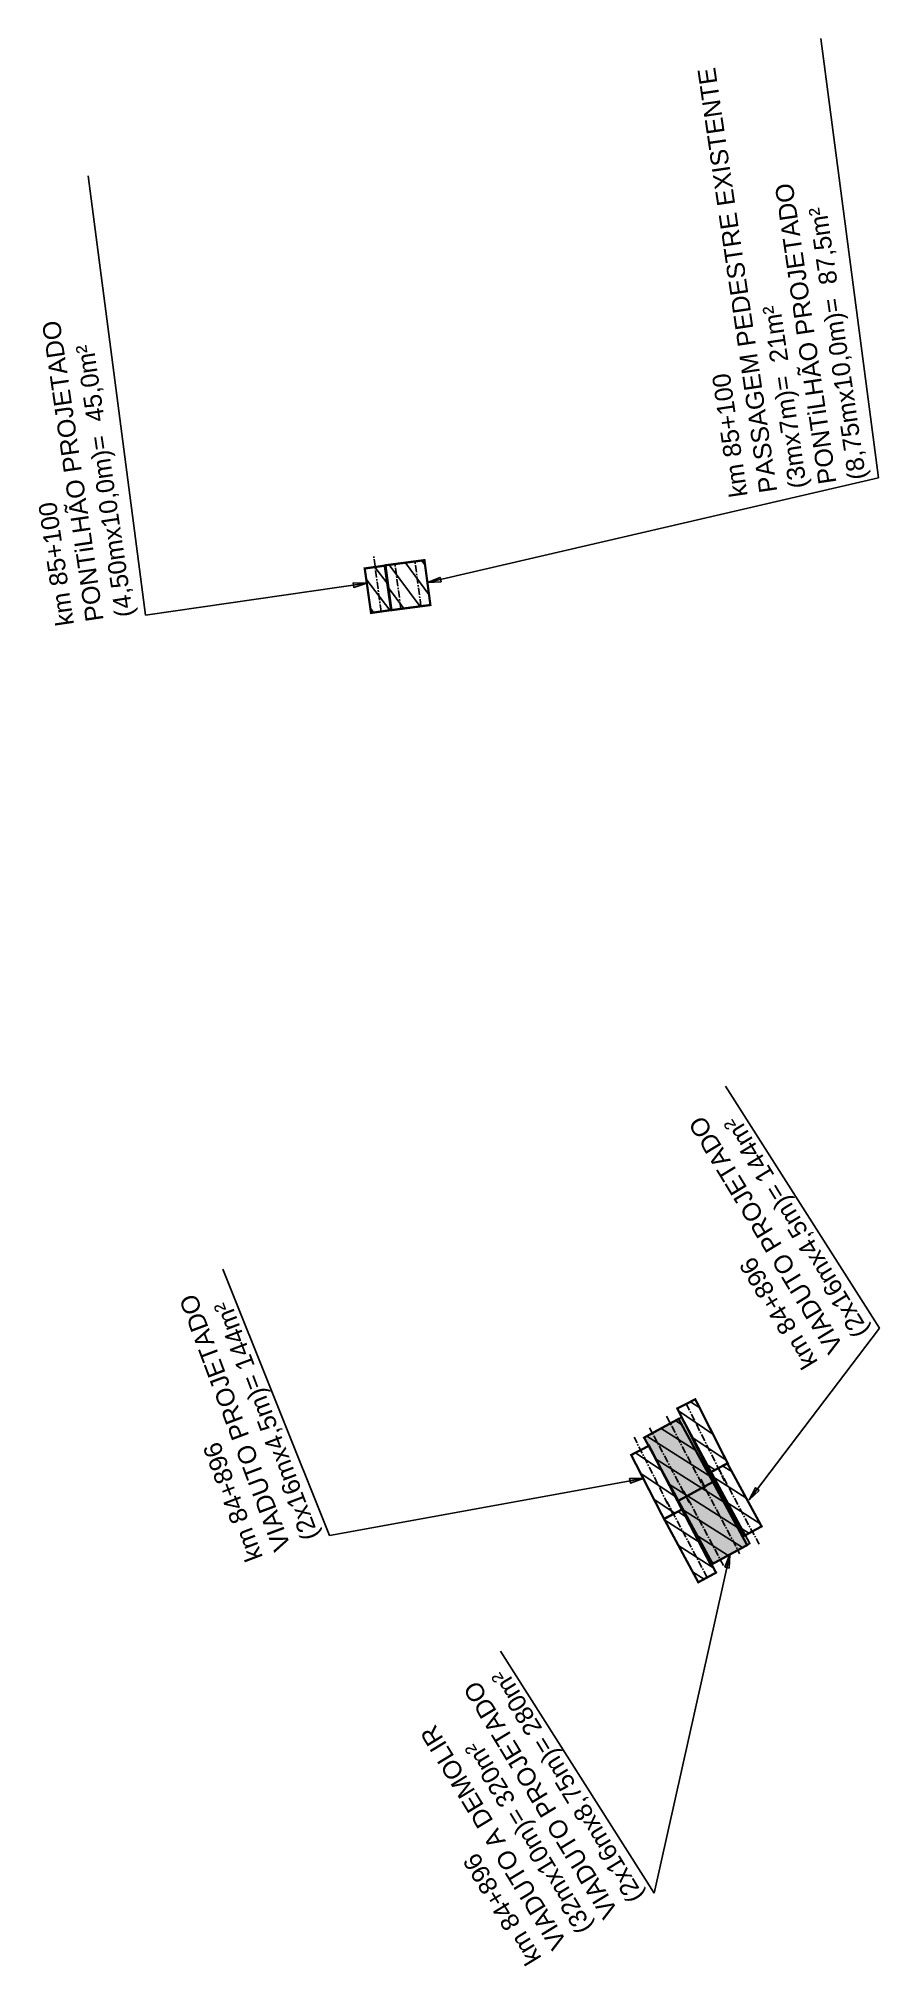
# Model space of a CAD drawing. Header units: metres. Extents: x 288915 to 323983, y 7382661 to 7464883.
# Drawn here: x 296911.5 to 297099, y 7452485.9 to 7452915.3 of the extents above; entities that cross this region are included whole.
import ezdxf

# ---------------------------------------------------------------- set-up
doc = ezdxf.new("R2010")
doc.units = ezdxf.units.M
doc.linetypes.add('CENTER', pattern=[50.800000000000004, 31.75, -6.35, 6.35, -6.35])
doc.layers.get('0').update_dxf_attribs({"color": 255})
for name, color, linetype in [('_PASS. INFERIOR A CONSTRUIR', 10, 'Continuous'), ('_PONTE A DEMOLIR', 30, 'Continuous'), ('A-IMAGENS', 255, 'Continuous'), ('U-HZ-TEXTO-OAE', 2, 'Continuous')]:
    doc.layers.add(name, color=color, linetype=linetype)
doc.styles.add('ARIAL', font='arial.ttf')
doc.styles.add('DIM', font='arial.ttf', dxfattribs={"width": 0.8})
doc.dimstyles.new('U-1_2000', dxfattribs={"dimscale": 2, "dimtxt": 1.5, "dimasz": 0.75, "dimexe": 0.75, "dimexo": 0.75, "dimgap": 0.25, "dimtad": 1, "dimzin": 4, "dimtxsty": 'DIM', "dimblk": 'ARCHTICK', "dimcen": 0.7, "dimdle": 0.75, "dimclrd": 256, "dimclre": 256, "dimclrt": 256, "dimaunit": 1, "dimadec": 3, "dimazin": 2, "dimtfac": 1, "dimtofl": 0, "dimtmove": 0, "dimatfit": 3, "dimldrblk": 'CLOSEDBLANK', "dimfxl": 0, "dimtolj": 1, "dimtzin": 0, "dimlwd": -1, "dimlwe": -1, "dimarcsym": 0})

msp = doc.modelspace()

# ---------------------------------------------------------------- texts
at = {"layer": 'U-HZ-TEXTO-OAE', "color": 2, "linetype": 'Continuous', "lineweight": -3, "attachment_point": 7, "style": 'ARIAL'}
for s, insert, char_height, width, rotation in [('{\\C256;km 85+100\\P}PASSAGEM PEDESTRE{\\C256; EXISTENTE \\P}(3mx7m)=  21m²  {\\C256;\\P}PONTiLHÃO{\\C256; PROJETADO \\P}(8,75mx10,0m)=  87,5m²', (297097.1956842323, 7452817.504879294), 3.999999999999998, 150.2515116109686, 98.34232085252988), ('{\\C256;km 85+100\\P}PONTiLHÃO{\\C256; PROJETADO \\P}(4,50mx10,0m)=  45,0m²', (296933.8443137812, 7452786.89760212), 3.999999999999998, 150.2515116109686, 98.34232085252988), ('{\\C256;km 84+896\\PVIADUTO PROJETADO \\P(2x16mx4,5m)= 144m²}', (297097.7913824613, 7452628.05646751), 3.999999999999995, 150.2515116109685, 121.27327982209458), ('{\\C256;km 84+896\\PVIADUTO PROJETADO \\P(2x16mx4,5m)= 144m²}', (296975.2090555578, 7452582.121979066, 688), 3.999999999999995, 150.2515116109685, 110.5977097400062), ('{\\C256;km 84+896\\PVIADUTO A DEMOLIR \\P\\pt24;(32mx10m)= 320m²\\P\\ptz;VIADUTO PROJETADO \\P(2x16mx8,75m)= 280m²}', (297047.5994290027, 7452502.206188926), 3.999999999999995, 150.2515116109685, 121.27327982209458)]:
    msp.add_mtext(s, dxfattribs=dict(at, insert=insert, char_height=char_height, width=width, rotation=rotation))

# ---------------------------------------------------------------- blocks, each defined once
blk = doc.blocks.new('PONTE SIMPLES 16')
at = {"layer": '_PASS. INFERIOR A CONSTRUIR', "lineweight": -3}
h = blk.add_hatch(dxfattribs=at)
h.set_pattern_fill('ANSI31', color=256, scale=0.9999999999999998, angle=-42.12060717935838)
h.set_pattern_definition([(120, (-1.862645149230957e-09, 105.4130882308818), (-2.749630657015592, -1.587499999999999), [])])
h.paths.add_polyline_path([(-8.631162291392684, 148.648771929089), (-4.132705776020885, 148.7188855772838), (-4.378847602754831, 164.716094231233), (-8.87731793243438, 164.6468782988377)])
at = {"layer": '_PASS. INFERIOR A CONSTRUIR', "lineweight": 30, "const_width": 0.4999999999999999, "flags": 128}
blk.add_lwpolyline([(-8.631162291392684, 148.648771929089), (-4.132705776020885, 148.7188855772838), (-4.378847602754831, 164.716094231233), (-8.87731793243438, 164.6468782988377)], close=True, dxfattribs=at)
at = {"layer": 'A-IMAGENS', "color": 20, "linetype": 'CENTER', "ltscale": 0.05}
blk.add_line((-6.381428582593799, 148.6833875663579), (-6.53990363702178, 167.8759734816849), dxfattribs=at)
blk = doc.blocks.new('PONTE DUPLA 16')
at = {"layer": '_PASS. INFERIOR A CONSTRUIR', "lineweight": -3}
h = blk.add_hatch(dxfattribs=at)
h.set_pattern_fill('ANSI31', color=256, scale=0.9999999999999998, angle=-42.12060717935838)
h.set_pattern_definition([(120, (43.15561505127698, 106.0764361061156), (-2.749630657015592, -1.587499999999999), [])])
h.paths.add_polyline_path([(34.52445276174694, 149.3121198043227), (43.270965767093, 149.4484195676632), (43.02481999527663, 165.4458846538328), (34.27829317748547, 165.3104826072231)])
at = {"layer": '_PASS. INFERIOR A CONSTRUIR', "lineweight": 30, "const_width": 0.4999999999999999, "flags": 128}
blk.add_lwpolyline([(34.52445276174694, 149.3121198043227), (43.270965767093, 149.4484195676632), (43.02481999527663, 165.4458846538328), (34.27829317748547, 165.3104826072231)], close=True, dxfattribs=at)
at = {"layer": 'A-IMAGENS', "color": 20, "linetype": 'CENTER', "ltscale": 0.05}
for p, q in [((36.49765043939327, 147.837952006092), (36.34215805913185, 166.6693125799724)), ((40.90155658638105, 167.2304901260296), (40.90155658638105, 148.5245755825434))]:
    blk.add_line(p, q, dxfattribs=at)
blk = doc.blocks.new('PONTE DUPLA 10')
at = {"layer": '_PASS. INFERIOR A CONSTRUIR', "lineweight": -3}
h = blk.add_hatch(dxfattribs=at)
h.set_pattern_fill('ANSI31', color=256, scale=0.9999999999999998, angle=-42.12060717935838)
h.set_pattern_definition([(120, (42.9488495644182, 53.13832125486806), (-2.749630657015592, -1.587499999999999), [])])
h.paths.add_polyline_path([(34.31768727488816, 96.3740049530752), (43.06420028023422, 96.5103047164157), (42.88954650983214, 106.5850133788772), (34.14301969204098, 106.4496113318019)])
at = {"layer": '_PASS. INFERIOR A CONSTRUIR', "lineweight": 30, "const_width": 0.4999999999999999, "flags": 128}
blk.add_lwpolyline([(34.31768727488816, 96.3740049530752), (43.06420028023422, 96.5103047164157), (42.88954650983214, 106.5850133788772), (34.14301969204098, 106.4496113318019)], close=True, dxfattribs=at)
at = {"layer": 'A-IMAGENS', "color": 20, "linetype": 'CENTER', "ltscale": 0.05}
for p, q in [((36.26662112003113, 106.4783127185638), (36.44128179665575, 96.4031551979697)), ((40.765945081842, 106.5563119921153), (40.94060575846662, 96.48115447152121))]:
    blk.add_line(p, q, dxfattribs=at)
blk = doc.blocks.new('_ArchTick')
at = {"color": 0, "linetype": 'ByBlock', "const_width": 0.15}
blk.add_lwpolyline([(-0.5, -0.5), (0.5, 0.5)], dxfattribs=at)
blk = doc.blocks.new('PONTE SIMPLES 16 - MRS')
at = {"layer": '_PASS. INFERIOR A CONSTRUIR', "lineweight": -3}
h = blk.add_hatch(dxfattribs=at)
h.set_pattern_fill('ANSI31', color=160, scale=0.9999999999999997, angle=-42.12060717935838)
h.set_pattern_definition([(120, (-55.23883416689932, 104.7548730773851), (-2.749630657015592, -1.587499999999998), [])])
h.paths.add_polyline_path([(-63.86999645642936, 147.9905567751266), (-59.37153994105756, 148.0606704242527), (-59.61768176779151, 164.0578790777363), (-64.11615209747106, 163.988663145341)])
at = {"layer": '_PASS. INFERIOR A CONSTRUIR', "color": 160, "lineweight": 30, "const_width": 0.4999999999999998, "flags": 128}
blk.add_lwpolyline([(-63.86999645642936, 147.9905567751266), (-59.37153994105756, 148.0606704242527), (-59.61768176779151, 164.0578790777363), (-64.11615209747106, 163.988663145341)], close=True, dxfattribs=at)
at = {"layer": 'A-IMAGENS', "color": 160, "linetype": 'CENTER', "ltscale": 0.05}
blk.add_line((-61.62026274669915, 148.0251724128611), (-61.77873780205846, 167.2177583281882), dxfattribs=at)
blk = doc.blocks.new('PONTE SIMPLES 10 - MRS')
at = {"layer": '_PASS. INFERIOR A CONSTRUIR', "lineweight": -3}
h = blk.add_hatch(dxfattribs=at)
h.set_pattern_fill('ANSI31', color=160, scale=0.9999999999999997, angle=-42.12060717935838)
h.set_pattern_definition([(120, (-55.23883416689932, 51.95889081666246), (-2.749630657015592, -1.587499999999998), [])])
h.paths.add_polyline_path([(-63.86999645642936, 95.1945745148696), (-59.37153994012624, 95.26468816306442), (-59.54506766051054, 105.2593851555139), (-64.04353798925877, 105.1901692235842)])
at = {"layer": '_PASS. INFERIOR A CONSTRUIR', "color": 160, "lineweight": 30, "const_width": 0.4999999999999998, "flags": 128}
blk.add_lwpolyline([(-63.86999645642936, 95.1945745148696), (-59.37153994012624, 95.26468816306442), (-59.54506766051054, 105.2593851555139), (-64.04353798925877, 105.1901692235842)], close=True, dxfattribs=at)
at = {"layer": 'A-IMAGENS', "color": 160, "linetype": 'CENTER', "ltscale": 0.05}
blk.add_line((-61.6202627485618, 95.22919015213847), (-61.72417731489986, 107.8140683718957), dxfattribs=at)

# ---------------------------------------------------------------- hatches: boundary and pattern name
at = {"layer": '_PONTE A DEMOLIR', "transparency": 33554495}
h = msp.add_hatch(color=256, dxfattribs=at)
h.dxf.hatch_style = 1
h.paths.add_polyline_path([(297061.2928892876, 7452575.315781036), (297046.4995207686, 7452603.696074779), (297054.9253955054, 7452608.231659013), (297070.0974547453, 7452580.057049549)])

# ---------------------------------------------------------------- linework, layer by layer
at = {"layer": '_PONTE A DEMOLIR', "elevation": 688}
msp.add_lwpolyline([(297061.2928892876, 7452575.315781036), (297046.4995207686, 7452603.696074779), (297054.9253955054, 7452608.231659013), (297070.0974547453, 7452580.057049549), (297061.2928892876, 7452575.315781036)], dxfattribs=at)

# ---------------------------------------------------------------- block references
at = {"layer": 'A-IMAGENS'}
for name, p, rotation in [('PONTE SIMPLES 10 - MRS', (297060.8047824999, 7452700.807768468), 7.106530171419973), ('PONTE DUPLA 10', (297020.5642543664, 7452898.797794766), 186.5984655657717), ('PONTE SIMPLES 16', (296985.0494435851, 7452742.041432241), 205.9819083102444), ('PONTE DUPLA 16', (297092.8040136063, 7452441.304677613), 27.62689722512584), ('PONTE SIMPLES 16 - MRS', (297173.798852517, 7452481.229922116, 688), 26.31249426822555), ('PONTE SIMPLES 16', (296988.4512132868, 7452725.62472426), 207.6424112713292), ('PONTE DUPLA 16', (297100.4403119697, 7452427.245288429), 27.62689722512584), ('PONTE SIMPLES 16 - MRS', (297183.6088562662, 7452469.702806259, 687.9999999999995), 27.51482082637136)]:
    msp.add_blockref(name, p, dxfattribs=dict(at, rotation=rotation))

msp.set_redraw_order([(e.dxf.handle, doc.entitydb.next_handle()) for e in msp.query("TEXT MTEXT ATTDEF DIMENSION ARC_DIMENSION")])  # texts and dimensions are drawn at this point

# ---------------------------------------------------------------- leaders
at = {"layer": 'U-HZ-TEXTO-OAE', "color": 2, "linetype": 'Continuous', "lineweight": -3}
for points in [[(296998.2139344524, 7452794.124325681), (297098.737966192, 7452817.482751503), (297085.945509465, 7452915.308190666)], [(296984.7085608829, 7452793.97269133), (296935.3865957409, 7452786.875474329), (296922.5941390139, 7452884.700913493)], [(297069.9524210744, 7452589.814283408), (297098.9790532733, 7452628.012375797), (297064.6703432221, 7452681.947178829)], [(297046.3212357981, 7452594.579091934, 688), (296976.3680021265, 7452581.858637295, 688), (296952.6444060281, 7452641.215537076, 688)], [(297065.6337125883, 7452577.631449351), (297048.7870998147, 7452502.162097213), (297014.4783897635, 7452556.096900244)]]:
    msp.add_leader(points, dimstyle='U-1_2000', override={"dimscale": 1, "dimasz": 3}, dxfattribs=at)

doc.saveas('drawing.dxf')
